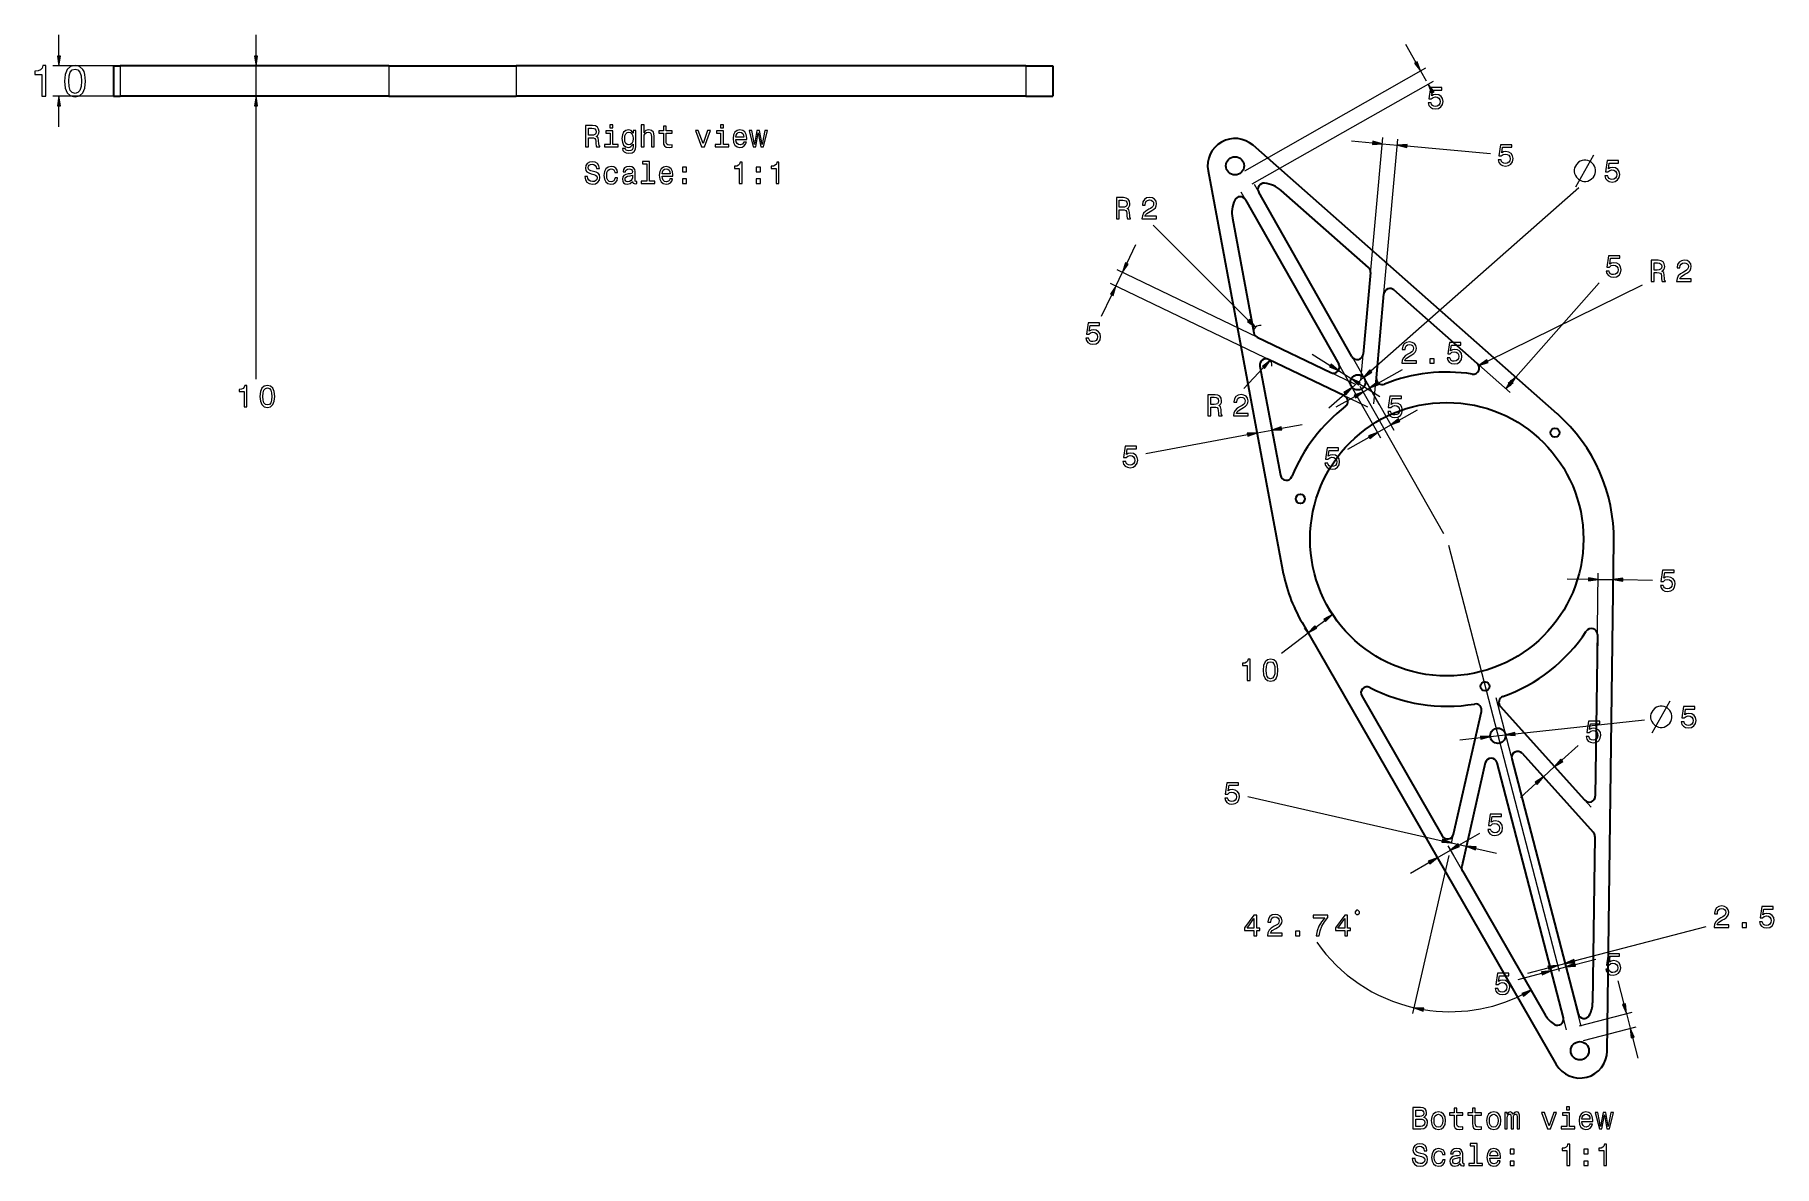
# Model space of a CAD drawing. Extents: x 9 to 581, y 52 to 424.
import ezdxf

# ---------------------------------------------------------------- set-up
doc = ezdxf.new("R2010")
doc.units = 0

msp = doc.modelspace()

# ---------------------------------------------------------------- linework, layer by layer
at = {"color": 3, "lineweight": 13, "ltscale": 0.174624}
for p, q in [((16.48, 417.36), (16.48, 424.35)), ((81.4, 417.36), (81.4, 424.35)), ((459.81, 421.3), (463.26, 415.23)), ((16.48, 394.03), (16.48, 401.01)), ((368.06, 349.03), (371.09, 355.33)), ((434.66, 301.58), (439.9, 306.2)), ((437.07, 301.85), (443.15, 305.29)), ((457.75, 297.5), (463.82, 300.95)), ((513.12, 245.26), (520.11, 245.17)), ((477.7, 192.28), (484.64, 193.03)), ((497.69, 173.33), (502.88, 178)), ((482.98, 156.58), (489.79, 155.03)), ((461.51, 148.44), (467.56, 151.92)), ((515.74, 118.35), (522.5, 120.11)), ((534.64, 94.31), (536.4, 87.55))]:
    msp.add_line(p, q, dxfattribs=at)
at = {"color": 3, "lineweight": 13}
for p, q in [((48.27, 414.19), (14.48, 414.19)), ((229.98, 414.19), (79.4, 414.19)), ((406.93, 379.61), (466.56, 413.45)), ((409.39, 375.26), (469.03, 409.11)), ((48.27, 404.19), (14.48, 404.19)), ((229.98, 404.19), (79.4, 404.19)), ((81.4, 310.96), (81.4, 401.01)), ((445.14, 310.52), (452.38, 390.5)), ((449.47, 302.89), (457.36, 390.05)), ((460.34, 387.77), (487.8, 385.29)), ((405.68, 372.68), (451.62, 291.73)), ((410.03, 375.15), (455.97, 294.19)), ((448.42, 313.7), (516.95, 374.07)), ((408.2, 330.32), (376.77, 361.73)), ((443.16, 309.39), (364.88, 347.04)), ((447.49, 301.76), (362.72, 342.53)), ((456.8, 339.71), (494.35, 306.57)), ((460.11, 343.46), (497.66, 310.32)), ((486.81, 316.94), (537.91, 342.02)), ((496.16, 311.65), (523.59, 342.73)), ((407.21, 313.44), (411.33, 291.38)), ((412.13, 314.36), (416.24, 292.3)), ((472.46, 260.07), (444.92, 308.6)), ((374.39, 286.52), (407.84, 292.76)), ((473.96, 256.39), (510.44, 116.15)), ((522.36, 174.03), (523.31, 247.12)), ((527.35, 173.96), (528.31, 247.06)), ((489.6, 206.21), (512.86, 116.78)), ((495.93, 194.24), (538.52, 198.84)), ((520.85, 162.78), (503.9, 181.61)), ((407.9, 173.67), (471.91, 159.1)), ((474.07, 154.28), (462.21, 102.19)), ((475.51, 154.5), (502.15, 108.19)), ((515.43, 119.51), (558.86, 130.81)), ((512.89, 96.82), (507.32, 118.22)), ((517.73, 98.08), (512.16, 119.48))]:
    msp.add_line(p, q, dxfattribs=at)
at = {"color": 7, "lineweight": 35, "ltscale": 0.0563}
for p, q in [((34.46, 414.19), (36.71, 414.19)), ((34.46, 404.19), (36.71, 404.19))]:
    msp.add_line(p, q, dxfattribs=at)
at = {"color": 7, "lineweight": 35, "ltscale": 0.25}
for p, q in [((34.46, 414.19), (34.46, 404.19)), ((343.72, 414.19), (343.72, 404.19))]:
    msp.add_line(p, q, dxfattribs=at)
at = {"color": 7, "lineweight": 35}
for p, q in [((125.12, 414.19), (36.71, 414.19)), ((125.12, 414.19), (167.08, 414.19)), ((334.84, 414.19), (167.08, 414.19)), ((125.12, 404.19), (36.71, 404.19)), ((125.12, 404.19), (167.08, 404.19)), ((334.84, 404.19), (167.08, 404.19)), ((509.84, 299.57), (409.66, 387.98)), ((394.86, 379.58), (419.39, 248.23)), ((442.2, 318.46), (411.52, 372.53)), ((447.69, 347.75), (418.97, 373.1)), ((407.17, 370.06), (437.86, 315.99)), ((402.86, 363.96), (409.89, 326.3)), ((448.36, 346.07), (445.94, 319.26)), ((450.25, 311.41), (452.75, 339.04)), ((483.49, 316.16), (456.06, 340.36)), ((410.99, 324.86), (435.25, 313.2)), ((411.94, 315.33), (418.66, 279.37)), ((439.78, 305.47), (414.78, 317.5)), ((526.26, 89.85), (528.45, 257.61)), ((425.78, 230.9), (509.46, 85.48)), ((523.05, 226.94), (522.35, 173.77)), ((445.45, 206.75), (471.96, 160.66)), ((475.65, 161.21), (484.86, 201.67)), ((518.87, 172.46), (491.11, 203.3)), ((486.12, 184.71), (478.36, 150.61)), ((511.84, 100.84), (490.01, 184.77)), ((494.85, 186.03), (516.68, 102.1)), ((498.27, 187.87), (521.67, 161.88)), ((522.18, 160.51), (521.46, 105.76)), ((478.58, 149.17), (505.94, 101.61))]:
    msp.add_line(p, q, dxfattribs=at)
at = {"color": 7, "lineweight": 13, "ltscale": 0.25}
for p, q in [((36.71, 414.19), (36.71, 404.19)), ((125.12, 414.19), (125.12, 404.19)), ((167.08, 414.19), (167.08, 404.19)), ((334.84, 414.19), (334.84, 404.19))]:
    msp.add_line(p, q, dxfattribs=at)
at = {"color": 3, "lineweight": 13, "ltscale": 0.25}
msp.add_line((81.4, 404.19), (81.4, 414.19), dxfattribs=at)
at = {"color": 7, "lineweight": 35, "ltscale": 0.222062}
for p, q in [((334.84, 414.19), (343.72, 414.19)), ((334.84, 404.19), (343.72, 404.19))]:
    msp.add_line(p, q, dxfattribs=at)
at = {"color": 3, "lineweight": 13, "ltscale": 0.09487}
msp.add_line((464.82, 412.47), (466.7, 409.17), dxfattribs=at)
at = {"color": 3, "lineweight": 13, "ltscale": 0.174623}
msp.add_line((442.08, 389.42), (449.04, 388.79), dxfattribs=at)
at = {"color": 3, "lineweight": 13, "ltscale": 0.124999}
for p, q in [((452.2, 388.51), (457.18, 388.06)), ((470.31, 153.51), (474.65, 156))]:
    msp.add_line(p, q, dxfattribs=at)
at = {"color": 3, "lineweight": 13, "ltscale": 0.125}
for p, q in [((364.52, 341.67), (366.69, 346.17)), ((410.96, 293.35), (415.88, 294.26)), ((450.64, 293.47), (454.99, 295.93)), ((523.28, 245.12), (528.28, 245.06)), ((487.8, 193.37), (492.77, 193.9)), ((505.24, 180.13), (508.95, 183.47)), ((475.01, 158.4), (479.88, 157.29)), ((507.83, 116.29), (512.66, 117.55)), ((532.58, 102.22), (533.84, 97.38))]:
    msp.add_line(p, q, dxfattribs=at)
at = {"color": 3, "lineweight": 13, "ltscale": 0.196413}
msp.add_line((359.74, 331.72), (363.14, 338.81), dxfattribs=at)
at = {"color": 3, "lineweight": 13, "ltscale": 0.174625}
for p, q in [((429.15, 319.25), (435.06, 315.53)), ((500.11, 115.53), (506.87, 117.29))]:
    msp.add_line(p, q, dxfattribs=at)
at = {"color": 3, "lineweight": 13, "ltscale": 0.237668}
msp.add_line((413.1, 314.84), (406.58, 307.92), dxfattribs=at)
at = {"color": 3, "lineweight": 13, "ltscale": 0.125001}
for p, q in [((437.75, 313.84), (441.98, 311.18)), ((442.28, 308.29), (446.04, 311.6))]:
    msp.add_line(p, q, dxfattribs=at)
at = {"color": 3, "lineweight": 13, "ltscale": 0.199298}
msp.add_line((444.67, 309.49), (451.42, 305.25), dxfattribs=at)
at = {"color": 3, "lineweight": 13, "ltscale": 0.206063}
msp.add_line((451.17, 302.67), (447.1, 309.83), dxfattribs=at)
at = {"color": 3, "lineweight": 13, "ltscale": 0.229571}
msp.add_line((450.85, 309.66), (458.83, 314.19), dxfattribs=at)
at = {"color": 3, "lineweight": 13, "ltscale": 0.062499}
msp.add_line((445.91, 306.86), (448.08, 308.1), dxfattribs=at)
at = {"color": 3, "lineweight": 13, "ltscale": 0.174626}
msp.add_line((419, 294.85), (425.86, 296.13), dxfattribs=at)
at = {"color": 3, "lineweight": 13, "ltscale": 0.201641}
msp.add_line((440.86, 287.92), (447.88, 291.9), dxfattribs=at)
at = {"color": 3, "lineweight": 13, "ltscale": 0.243583}
msp.add_line((531.46, 245.02), (541.2, 244.89), dxfattribs=at)
at = {"color": 3, "lineweight": 13, "ltscale": 0.074435}
for p, q in [((436.37, 232.76), (434.57, 235.13)), ((428.39, 226.72), (426.6, 229.1))]:
    msp.add_line(p, q, dxfattribs=at)
at = {"color": 3, "lineweight": 13, "ltscale": 0.091249}
msp.add_line((430.34, 229.42), (433.25, 231.62), dxfattribs=at)
at = {"color": 3, "lineweight": 13, "ltscale": 0.276175}
msp.add_line((419, 220.84), (427.8, 227.5), dxfattribs=at)
at = {"color": 3, "lineweight": 13, "ltscale": 0.182611}
msp.add_line((511.31, 185.6), (516.74, 190.48), dxfattribs=at)
at = {"color": 3, "lineweight": 13, "ltscale": 0.498182}
msp.add_line((520.95, 170.15), (507.62, 184.96), dxfattribs=at)
at = {"color": 3, "lineweight": 13, "ltscale": 0.201373}
msp.add_line((477.4, 157.58), (484.38, 161.6), dxfattribs=at)
at = {"color": 3, "lineweight": 13, "ltscale": 0.090195}
for p, q in [((469.51, 154.9), (471.31, 151.77)), ((473.84, 157.39), (475.64, 154.27))]:
    msp.add_line(p, q, dxfattribs=at)
at = {"color": 3, "lineweight": 13, "ltscale": 0.055517}
msp.add_line((474.96, 158.18), (475.45, 160.35), dxfattribs=at)
at = {"color": 3, "lineweight": 13, "ltscale": 0.190799}
msp.add_line((478.63, 151.8), (480.33, 159.24), dxfattribs=at)
at = {"color": 3, "lineweight": 13, "ltscale": 0.202693}
msp.add_line((496.91, 113.45), (504.75, 115.49), dxfattribs=at)
at = {"color": 3, "lineweight": 13, "ltscale": 0.0625}
msp.add_line((509.94, 118.08), (512.36, 118.71), dxfattribs=at)
at = {"color": 3, "lineweight": 13, "ltscale": 0.199013}
msp.add_line((529.78, 113), (531.78, 105.29), dxfattribs=at)
at = {"color": 3, "lineweight": 13, "ltscale": 0.447841}
for p, q in [((517.18, 98.21), (534.51, 102.72)), ((518.44, 93.37), (535.77, 97.89))]:
    msp.add_line(p, q, dxfattribs=at)
at = {"color": 3, "lineweight": 13}
for points in [[(10.89, 404.19), (12.2, 404.19), (12.2, 414.26), (11.22, 414.26), (10.96, 413.38), (10.44, 412.79), (9.65, 412.45), (8.55, 412.33), (8.55, 411.31), (10.89, 411.31)], [(15.98, 417.36), (16.48, 414.19), (16.99, 417.36)], [(18.35, 409.07), (18.57, 406.81), (19.24, 405.2), (20.32, 404.22), (21.82, 403.9), (23.31, 404.22), (24.39, 405.2), (25.05, 406.81), (25.28, 409.07), (25.05, 411.32), (24.78, 412.22), (24.39, 412.95), (23.31, 413.93), (21.82, 414.26), (20.32, 413.93), (19.24, 412.94), (18.57, 411.32)], [(19.73, 409.07), (19.85, 410.82), (20.21, 412.07), (20.86, 412.81), (21.82, 413.07), (22.77, 412.81), (23.42, 412.07), (23.78, 410.82), (23.9, 409.07), (23.78, 407.32), (23.42, 406.06), (22.77, 405.33), (21.82, 405.08), (20.86, 405.33), (20.21, 406.06), (19.85, 407.32)], [(80.9, 417.36), (81.4, 414.19), (81.9, 417.36)], [(462.82, 414.98), (464.82, 412.47), (463.7, 415.48)], [(469.3, 405.61), (467.29, 408.12), (468.42, 405.11)], [(467.34, 401.96), (467.56, 401.13), (468.05, 400.49), (468.78, 400.08), (469.71, 399.93), (470.72, 400.12), (471.52, 400.61), (472.03, 401.4), (472.22, 402.4), (472.05, 403.34), (471.56, 404.08), (470.81, 404.55), (469.83, 404.72), (469.07, 404.6), (468.49, 404.27), (468.77, 406.16), (471.83, 406.16), (471.83, 406.98), (468.09, 406.98), (467.54, 403.27), (468.34, 403.27), (468.93, 403.75), (469.68, 403.92), (470.32, 403.81), (470.82, 403.48), (471.13, 402.99), (471.24, 402.35), (471.13, 401.72), (470.81, 401.22), (470.31, 400.91), (469.68, 400.8), (469.14, 400.87), (468.73, 401.1), (468.42, 401.47), (468.27, 401.96)], [(16.99, 401.01), (16.48, 404.19), (15.98, 401.01)], [(81.9, 401.01), (81.4, 404.19), (80.9, 401.01)], [(448.99, 388.29), (452.2, 388.51), (449.08, 389.29)], [(460.39, 388.27), (457.18, 388.06), (460.29, 387.27)], [(490.37, 383.15), (490.59, 382.33), (491.09, 381.68), (491.81, 381.28), (492.74, 381.13), (493.76, 381.31), (494.56, 381.8), (495.06, 382.59), (495.25, 383.6), (495.08, 384.54), (494.6, 385.27), (493.84, 385.75), (492.86, 385.92), (492.1, 385.8), (491.52, 385.46), (491.8, 387.35), (494.87, 387.35), (494.87, 388.18), (491.13, 388.18), (490.57, 384.47), (491.38, 384.47), (491.96, 384.94), (492.71, 385.11), (493.36, 385), (493.85, 384.68), (494.16, 384.18), (494.27, 383.55), (494.16, 382.91), (493.84, 382.42), (493.35, 382.11), (492.71, 381.99), (492.18, 382.06), (491.76, 382.3), (491.46, 382.66), (491.31, 383.15)], [(519.28, 383.1), (518.58, 383.1), (517.99, 382.99), (517.41, 382.75), (516.83, 382.4), (516.13, 381.7), (515.78, 381.12), (515.54, 380.54), (515.43, 379.95), (515.43, 379.25), (515.54, 378.67), (515.78, 378.09), (516.13, 377.5), (516.83, 376.8), (517.41, 376.45), (517.99, 376.22), (518.58, 376.1), (519.28, 376.1), (519.86, 376.22), (520.44, 376.45), (521.03, 376.8), (521.73, 377.5), (522.08, 378.09), (522.31, 378.67), (522.43, 379.25), (522.43, 379.95), (522.31, 380.54), (522.08, 381.12), (521.73, 381.7), (521.03, 382.4), (520.44, 382.75), (519.86, 382.99)], [(525.5, 377.93), (525.72, 377.1), (526.22, 376.46), (526.95, 376.05), (527.87, 375.9), (528.89, 376.08), (529.69, 376.58), (530.19, 377.37), (530.38, 378.37), (530.21, 379.31), (529.73, 380.05), (528.97, 380.52), (527.99, 380.69), (527.24, 380.57), (526.65, 380.24), (526.94, 382.13), (530, 382.13), (530, 382.95), (526.26, 382.95), (525.7, 379.24), (526.51, 379.24), (527.1, 379.72), (527.84, 379.89), (528.49, 379.78), (528.98, 379.45), (529.3, 378.96), (529.41, 378.32), (529.3, 377.69), (528.97, 377.19), (528.48, 376.88), (527.84, 376.77), (527.31, 376.84), (526.89, 377.07), (526.59, 377.44), (526.44, 377.93)], [(364.67, 363.76), (365.61, 363.76), (365.61, 366.72), (366.57, 366.72), (367.28, 366.69), (367.72, 366.55), (367.96, 366.21), (368.06, 365.62), (368.11, 364.71), (368.17, 364.12), (368.3, 363.76), (369.35, 363.76), (369.35, 363.95), (369.12, 364.24), (369.04, 364.76), (368.97, 365.89), (368.8, 366.73), (368.57, 366.99), (368.2, 367.18), (368.61, 367.43), (368.89, 367.79), (369.07, 368.23), (369.13, 368.77), (368.99, 369.61), (368.59, 370.25), (367.92, 370.63), (367.01, 370.76), (364.67, 370.76)], [(366.75, 369.9), (367.37, 369.84), (367.8, 369.65), (368.07, 369.3), (368.16, 368.75), (368.06, 368.16), (367.79, 367.81), (367.33, 367.63), (366.69, 367.58), (365.61, 367.58), (365.61, 369.9)], [(373.07, 363.76), (377.89, 363.76), (377.89, 364.63), (374.08, 364.63), (374.29, 365.1), (374.66, 365.5), (375.78, 366.21), (376.37, 366.52), (377.04, 366.95), (377.51, 367.45), (377.78, 368.05), (377.89, 368.72), (377.71, 369.57), (377.24, 370.24), (376.51, 370.66), (375.58, 370.81), (374.61, 370.64), (373.87, 370.17), (373.4, 369.41), (373.24, 368.41), (373.24, 368.27), (374.15, 368.27), (374.15, 368.35), (374.24, 369.04), (374.52, 369.54), (374.95, 369.86), (375.53, 369.98), (376.11, 369.87), (376.54, 369.62), (376.83, 369.23), (376.93, 368.73), (376.86, 368.27), (376.67, 367.88), (376.34, 367.53), (375.9, 367.23), (375.3, 366.91), (374.32, 366.28), (373.62, 365.62), (373.21, 364.81), (373.07, 363.79)], [(525.97, 346.59), (526.19, 345.76), (526.68, 345.11), (527.41, 344.71), (528.34, 344.56), (529.36, 344.74), (530.15, 345.23), (530.66, 346.02), (530.85, 347.03), (530.68, 347.97), (530.19, 348.7), (529.44, 349.18), (528.46, 349.35), (527.7, 349.23), (527.12, 348.9), (527.4, 350.78), (530.47, 350.78), (530.47, 351.61), (526.72, 351.61), (526.17, 347.9), (526.98, 347.9), (527.56, 348.37), (528.31, 348.54), (528.95, 348.43), (529.45, 348.11), (529.76, 347.61), (529.87, 346.98), (529.76, 346.34), (529.44, 345.85), (528.94, 345.54), (528.31, 345.43), (527.77, 345.5), (527.36, 345.73), (527.06, 346.09), (526.91, 346.59)], [(540.73, 343.12), (541.67, 343.12), (541.67, 346.07), (542.63, 346.07), (543.33, 346.04), (543.78, 345.9), (544.02, 345.57), (544.12, 344.98), (544.17, 344.07), (544.23, 343.47), (544.35, 343.12), (545.41, 343.12), (545.41, 343.31), (545.18, 343.59), (545.1, 344.12), (545.03, 345.25), (544.86, 346.08), (544.63, 346.35), (544.26, 346.54), (544.67, 346.79), (544.95, 347.14), (545.13, 347.59), (545.19, 348.12), (545.05, 348.97), (544.65, 349.61), (543.98, 349.99), (543.07, 350.12), (540.73, 350.12)], [(549.13, 343.12), (553.94, 343.12), (553.94, 343.99), (550.14, 343.99), (550.35, 344.46), (550.72, 344.85), (551.84, 345.57), (552.43, 345.87), (553.1, 346.31), (553.57, 346.81), (553.84, 347.41), (553.94, 348.08), (553.77, 348.93), (553.3, 349.6), (552.57, 350.02), (551.63, 350.17), (550.67, 350), (549.93, 349.52), (549.46, 348.77), (549.29, 347.77), (549.29, 347.63), (550.21, 347.63), (550.21, 347.71), (550.3, 348.39), (550.57, 348.9), (551.01, 349.22), (551.58, 349.33), (552.17, 349.23), (552.6, 348.98), (552.88, 348.59), (552.99, 348.09), (552.91, 347.63), (552.72, 347.23), (552.4, 346.89), (551.96, 346.59), (551.36, 346.27), (550.37, 345.64), (549.68, 344.98), (549.26, 344.17), (549.13, 343.15)], [(367.61, 349.25), (366.69, 346.17), (368.52, 348.82)], [(542.81, 349.26), (543.43, 349.2), (543.86, 349.01), (544.13, 348.66), (544.22, 348.1), (544.12, 347.52), (543.85, 347.16), (543.38, 346.98), (542.75, 346.93), (541.67, 346.93), (541.67, 349.26)], [(363.6, 338.59), (364.52, 341.67), (362.69, 339.02)], [(354.58, 324.52), (354.8, 323.69), (355.29, 323.05), (356.02, 322.64), (356.95, 322.49), (357.97, 322.67), (358.76, 323.17), (359.27, 323.95), (359.46, 324.96), (359.29, 325.9), (358.8, 326.64), (358.05, 327.11), (357.07, 327.28), (356.31, 327.16), (355.73, 326.83), (356.01, 328.71), (359.08, 328.71), (359.08, 329.54), (355.33, 329.54), (354.78, 325.83), (355.59, 325.83), (356.17, 326.3), (356.92, 326.48), (357.56, 326.36), (358.06, 326.04), (358.37, 325.55), (358.48, 324.91), (358.37, 324.28), (358.05, 323.78), (357.55, 323.47), (356.92, 323.36), (356.38, 323.43), (355.97, 323.66), (355.67, 324.02), (355.52, 324.52)], [(407.84, 329.97), (410.45, 328.08), (408.56, 330.68)], [(458.65, 316.23), (463.46, 316.23), (463.46, 317.09), (459.66, 317.09), (459.87, 317.57), (460.23, 317.96), (461.35, 318.68), (461.95, 318.98), (462.61, 319.41), (463.09, 319.92), (463.36, 320.51), (463.46, 321.19), (463.29, 322.04), (462.81, 322.7), (462.09, 323.13), (461.15, 323.28), (460.18, 323.11), (459.44, 322.63), (458.97, 321.88), (458.81, 320.88), (458.81, 320.74), (459.73, 320.74), (459.73, 320.82), (459.82, 321.5), (460.09, 322.01), (460.52, 322.33), (461.1, 322.44), (461.68, 322.34), (462.12, 322.09), (462.4, 321.69), (462.5, 321.2), (462.43, 320.74), (462.24, 320.34), (461.92, 320), (461.47, 319.7), (460.88, 319.37), (459.89, 318.75), (459.19, 318.08), (458.78, 317.28), (458.65, 316.26)], [(473.55, 318.05), (473.77, 317.23), (474.27, 316.58), (474.99, 316.18), (475.92, 316.02), (476.94, 316.21), (477.74, 316.7), (478.24, 317.49), (478.43, 318.5), (478.26, 319.43), (477.78, 320.17), (477.02, 320.64), (476.04, 320.82), (475.29, 320.7), (474.7, 320.36), (474.98, 322.25), (478.05, 322.25), (478.05, 323.08), (474.31, 323.08), (473.75, 319.36), (474.56, 319.36), (475.14, 319.84), (475.89, 320.01), (476.54, 319.9), (477.03, 319.58), (477.34, 319.08), (477.45, 318.45), (477.34, 317.81), (477.02, 317.32), (476.53, 317), (475.89, 316.89), (475.36, 316.96), (474.94, 317.2), (474.64, 317.56), (474.49, 318.05)], [(413.47, 314.5), (415.28, 317.15), (412.74, 315.18)], [(434.79, 315.11), (437.75, 313.84), (435.33, 315.96)], [(467.88, 316.23), (469.28, 316.23), (469.28, 317.73), (467.88, 317.73)], [(486.59, 317.39), (483.96, 315.54), (487.03, 316.49)], [(444.94, 309.92), (441.98, 311.18), (444.4, 309.07)], [(448.09, 314.08), (446.04, 311.6), (448.75, 313.32)], [(450.6, 310.1), (448.08, 308.1), (451.09, 309.23)], [(494.57, 310.61), (492.85, 307.9), (495.33, 309.95)], [(494.43, 308.93), (496.16, 311.65), (493.68, 309.6)], [(77.48, 301.92), (78.4, 301.92), (78.4, 308.97), (77.71, 308.97), (77.53, 308.36), (77.17, 307.94), (76.61, 307.7), (75.85, 307.62), (75.85, 306.91), (77.48, 306.91)], [(82.7, 305.34), (82.86, 303.76), (83.33, 302.63), (84.09, 301.94), (85.13, 301.72), (86.17, 301.94), (86.93, 302.63), (87.39, 303.76), (87.56, 305.34), (87.39, 306.92), (87.2, 307.54), (86.93, 308.06), (86.17, 308.74), (85.13, 308.97), (84.09, 308.74), (83.33, 308.05), (82.86, 306.92)], [(83.67, 305.34), (83.75, 306.56), (84.01, 307.44), (84.46, 307.95), (85.13, 308.14), (85.8, 307.95), (86.25, 307.44), (86.51, 306.56), (86.59, 305.34), (86.51, 304.11), (86.25, 303.23), (85.8, 302.72), (85.13, 302.55), (84.46, 302.72), (84.01, 303.23), (83.75, 304.11)], [(394.82, 298.89), (395.76, 298.89), (395.76, 301.84), (396.71, 301.84), (397.42, 301.81), (397.86, 301.67), (398.11, 301.34), (398.21, 300.74), (398.26, 299.84), (398.32, 299.24), (398.44, 298.89), (399.5, 298.89), (399.5, 299.08), (399.27, 299.36), (399.18, 299.89), (399.11, 301.02), (398.94, 301.85), (398.71, 302.12), (398.35, 302.31), (398.75, 302.56), (399.03, 302.91), (399.22, 303.36), (399.28, 303.89), (399.13, 304.74), (398.73, 305.37), (398.07, 305.76), (397.16, 305.89), (394.82, 305.89)], [(396.9, 305.03), (397.51, 304.97), (397.94, 304.78), (398.22, 304.43), (398.31, 303.87), (398.21, 303.29), (397.93, 302.93), (397.47, 302.75), (396.83, 302.7), (395.76, 302.7), (395.76, 305.03)], [(403.22, 298.89), (408.03, 298.89), (408.03, 299.76), (404.23, 299.76), (404.44, 300.23), (404.8, 300.62), (405.92, 301.34), (406.52, 301.64), (407.18, 302.08), (407.66, 302.58), (407.93, 303.18), (408.03, 303.85), (407.86, 304.7), (407.38, 305.36), (406.66, 305.79), (405.72, 305.94), (404.75, 305.77), (404.01, 305.29), (403.54, 304.54), (403.38, 303.54), (403.38, 303.4), (404.3, 303.4), (404.3, 303.48), (404.39, 304.16), (404.66, 304.67), (405.09, 304.99), (405.67, 305.1), (406.25, 305), (406.69, 304.75), (406.97, 304.36), (407.07, 303.86), (407, 303.4), (406.81, 303), (406.49, 302.66), (406.04, 302.36), (405.45, 302.04), (404.46, 301.41), (403.76, 300.74), (403.35, 299.94), (403.22, 298.92)], [(440.23, 305.82), (442.28, 308.29), (439.57, 306.57)], [(443.4, 304.86), (445.91, 306.86), (442.9, 305.73)], [(453.99, 300.39), (454.21, 299.56), (454.7, 298.92), (455.43, 298.51), (456.36, 298.36), (457.38, 298.54), (458.17, 299.04), (458.68, 299.82), (458.87, 300.83), (458.7, 301.77), (458.21, 302.51), (457.46, 302.98), (456.48, 303.15), (455.72, 303.03), (455.14, 302.7), (455.42, 304.59), (458.49, 304.59), (458.49, 305.41), (454.74, 305.41), (454.19, 301.7), (455, 301.7), (455.58, 302.17), (456.33, 302.35), (456.97, 302.24), (457.47, 301.91), (457.78, 301.42), (457.89, 300.78), (457.78, 300.15), (457.46, 299.65), (456.96, 299.34), (456.33, 299.23), (455.79, 299.3), (455.38, 299.53), (455.08, 299.9), (454.92, 300.39)], [(457.5, 297.94), (454.99, 295.93), (458, 297.06)], [(407.93, 292.27), (410.96, 293.35), (407.75, 293.26)], [(418.91, 295.34), (415.88, 294.26), (419.09, 294.35)], [(448.12, 291.46), (450.64, 293.47), (447.63, 292.34)], [(366.82, 283.9), (367.05, 283.07), (367.54, 282.42), (368.27, 282.02), (369.19, 281.87), (370.21, 282.05), (371.01, 282.55), (371.51, 283.33), (371.71, 284.34), (371.53, 285.28), (371.05, 286.02), (370.29, 286.49), (369.31, 286.66), (368.56, 286.54), (367.97, 286.21), (368.26, 288.09), (371.32, 288.09), (371.32, 288.92), (367.58, 288.92), (367.03, 285.21), (367.83, 285.21), (368.42, 285.68), (369.16, 285.85), (369.81, 285.74), (370.3, 285.42), (370.62, 284.93), (370.73, 284.29), (370.62, 283.66), (370.29, 283.16), (369.8, 282.85), (369.16, 282.74), (368.63, 282.81), (368.22, 283.04), (367.91, 283.4), (367.76, 283.9)], [(433.29, 283.37), (433.51, 282.54), (434.01, 281.9), (434.73, 281.49), (435.66, 281.34), (436.68, 281.52), (437.48, 282.02), (437.98, 282.8), (438.17, 283.81), (438, 284.75), (437.52, 285.49), (436.76, 285.96), (435.78, 286.13), (435.03, 286.01), (434.44, 285.68), (434.72, 287.56), (437.79, 287.56), (437.79, 288.39), (434.05, 288.39), (433.49, 284.68), (434.3, 284.68), (434.89, 285.15), (435.63, 285.32), (436.28, 285.21), (436.77, 284.89), (437.08, 284.4), (437.19, 283.76), (437.08, 283.13), (436.76, 282.63), (436.27, 282.32), (435.63, 282.21), (435.1, 282.28), (434.68, 282.51), (434.38, 282.87), (434.23, 283.37)], [(543.77, 243.15), (543.99, 242.32), (544.48, 241.68), (545.21, 241.27), (546.14, 241.12), (547.16, 241.3), (547.95, 241.8), (548.46, 242.59), (548.65, 243.59), (548.48, 244.53), (547.99, 245.27), (547.24, 245.74), (546.26, 245.91), (545.5, 245.79), (544.92, 245.46), (545.2, 247.35), (548.27, 247.35), (548.27, 248.17), (544.52, 248.17), (543.97, 244.46), (544.78, 244.46), (545.36, 244.94), (546.11, 245.11), (546.75, 245), (547.25, 244.67), (547.56, 244.18), (547.67, 243.54), (547.56, 242.91), (547.24, 242.41), (546.74, 242.1), (546.11, 241.99), (545.57, 242.06), (545.16, 242.29), (544.86, 242.66), (544.7, 243.15)], [(520.1, 244.66), (523.28, 245.12), (520.12, 245.67)], [(531.46, 245.52), (528.28, 245.06), (531.45, 244.51)], [(430.03, 229.82), (427.8, 227.5), (430.64, 229.02)], [(433.55, 231.22), (435.78, 233.54), (432.94, 232.02)], [(407.77, 211.8), (408.69, 211.8), (408.69, 218.85), (408, 218.85), (407.82, 218.24), (407.46, 217.83), (406.9, 217.58), (406.14, 217.5), (406.14, 216.79), (407.77, 216.79)], [(412.99, 215.22), (413.15, 213.64), (413.62, 212.51), (414.38, 211.82), (415.43, 211.6), (416.46, 211.82), (417.22, 212.51), (417.69, 213.64), (417.85, 215.22), (417.69, 216.8), (417.49, 217.42), (417.22, 217.94), (416.46, 218.62), (415.43, 218.85), (414.38, 218.62), (413.62, 217.93), (413.15, 216.8)], [(413.96, 215.22), (414.04, 216.44), (414.3, 217.32), (414.75, 217.84), (415.43, 218.02), (416.09, 217.84), (416.55, 217.32), (416.8, 216.44), (416.88, 215.22), (416.8, 213.99), (416.55, 213.11), (416.09, 212.6), (415.43, 212.43), (414.75, 212.6), (414.3, 213.11), (414.04, 213.99)], [(544.41, 203.4), (543.71, 203.4), (543.12, 203.28), (542.54, 203.05), (541.96, 202.7), (541.26, 202), (540.91, 201.41), (540.67, 200.83), (540.56, 200.25), (540.56, 199.55), (540.67, 198.96), (540.91, 198.38), (541.26, 197.8), (541.96, 197.1), (542.54, 196.75), (543.12, 196.51), (543.71, 196.4), (544.41, 196.4), (544.99, 196.51), (545.57, 196.75), (546.16, 197.1), (546.86, 197.8), (547.21, 198.38), (547.44, 198.96), (547.56, 199.55), (547.56, 200.25), (547.44, 200.83), (547.21, 201.41), (546.86, 202), (546.16, 202.7), (545.57, 203.05), (544.99, 203.28)], [(550.63, 198.22), (550.85, 197.4), (551.35, 196.75), (552.07, 196.35), (553, 196.2), (554.02, 196.38), (554.82, 196.87), (555.32, 197.66), (555.51, 198.67), (555.34, 199.61), (554.86, 200.34), (554.1, 200.82), (553.12, 200.99), (552.37, 200.87), (551.78, 200.53), (552.06, 202.42), (555.13, 202.42), (555.13, 203.25), (551.39, 203.25), (550.83, 199.53), (551.64, 199.53), (552.22, 200.01), (552.97, 200.18), (553.62, 200.07), (554.11, 199.75), (554.42, 199.25), (554.53, 198.62), (554.42, 197.98), (554.1, 197.49), (553.61, 197.17), (552.97, 197.06), (552.44, 197.13), (552.02, 197.37), (551.72, 197.73), (551.57, 198.22)], [(495.87, 194.74), (492.77, 193.9), (495.98, 193.74)], [(519.31, 193.37), (519.53, 192.54), (520.03, 191.9), (520.75, 191.49), (521.68, 191.34), (522.7, 191.52), (523.5, 192.02), (524, 192.8), (524.19, 193.81), (524.02, 194.75), (523.54, 195.49), (522.78, 195.96), (521.8, 196.13), (521.04, 196.01), (520.46, 195.68), (520.74, 197.57), (523.81, 197.57), (523.81, 198.39), (520.07, 198.39), (519.51, 194.68), (520.32, 194.68), (520.9, 195.15), (521.65, 195.33), (522.29, 195.22), (522.79, 194.89), (523.1, 194.4), (523.21, 193.76), (523.1, 193.13), (522.78, 192.63), (522.28, 192.32), (521.65, 192.21), (521.11, 192.28), (520.7, 192.51), (520.4, 192.88), (520.25, 193.37)], [(484.7, 192.53), (487.8, 193.37), (484.59, 193.53)], [(510.98, 185.97), (508.95, 183.47), (511.65, 185.22)], [(400.33, 173.15), (400.55, 172.32), (401.04, 171.68), (401.77, 171.27), (402.7, 171.12), (403.72, 171.3), (404.51, 171.8), (405.02, 172.58), (405.21, 173.59), (405.04, 174.53), (404.55, 175.27), (403.8, 175.74), (402.82, 175.91), (402.06, 175.79), (401.48, 175.46), (401.76, 177.34), (404.83, 177.34), (404.83, 178.17), (401.08, 178.17), (400.53, 174.46), (401.34, 174.46), (401.92, 174.93), (402.67, 175.1), (403.31, 174.99), (403.81, 174.67), (404.12, 174.18), (404.23, 173.54), (404.12, 172.91), (403.8, 172.41), (403.3, 172.1), (402.67, 171.99), (402.13, 172.06), (401.72, 172.29), (401.42, 172.65), (401.27, 173.15)], [(503.21, 177.63), (505.24, 180.13), (502.54, 178.38)], [(486.95, 162.84), (487.17, 162.01), (487.66, 161.37), (488.39, 160.97), (489.32, 160.81), (490.34, 161), (491.13, 161.49), (491.64, 162.28), (491.83, 163.29), (491.66, 164.22), (491.17, 164.96), (490.42, 165.43), (489.44, 165.61), (488.68, 165.48), (488.1, 165.15), (488.38, 167.04), (491.45, 167.04), (491.45, 167.87), (487.7, 167.87), (487.15, 164.15), (487.96, 164.15), (488.54, 164.63), (489.29, 164.8), (489.93, 164.69), (490.43, 164.37), (490.74, 163.87), (490.85, 163.24), (490.74, 162.6), (490.42, 162.11), (489.92, 161.79), (489.29, 161.68), (488.75, 161.75), (488.34, 161.98), (488.04, 162.35), (487.88, 162.84)], [(471.8, 158.61), (475.01, 158.4), (472.02, 159.59)], [(477.15, 158.02), (474.65, 156), (477.65, 157.15)], [(483.09, 157.07), (479.88, 157.29), (482.87, 156.09)], [(467.81, 151.49), (470.31, 153.51), (467.31, 152.36)], [(561.46, 130.57), (566.27, 130.57), (566.27, 131.44), (562.47, 131.44), (562.68, 131.92), (563.05, 132.31), (564.17, 133.03), (564.76, 133.33), (565.43, 133.76), (565.9, 134.27), (566.17, 134.86), (566.27, 135.54), (566.1, 136.38), (565.63, 137.05), (564.9, 137.47), (563.96, 137.63), (563, 137.45), (562.26, 136.98), (561.79, 136.22), (561.62, 135.22), (561.62, 135.08), (562.54, 135.08), (562.54, 135.16), (562.63, 135.85), (562.91, 136.35), (563.34, 136.68), (563.91, 136.79), (564.5, 136.69), (564.93, 136.43), (565.22, 136.04), (565.32, 135.55), (565.25, 135.08), (565.05, 134.69), (564.73, 134.35), (564.29, 134.04), (563.69, 133.72), (562.7, 133.1), (562.01, 132.43), (561.59, 131.62), (561.46, 130.61)], [(409.95, 127.79), (410.86, 127.79), (410.86, 129.52), (411.86, 129.52), (411.86, 130.33), (410.86, 130.33), (410.86, 134.63), (409.94, 134.63), (406.88, 130.41), (406.88, 129.52), (409.95, 129.52)], [(407.72, 130.33), (409.95, 133.46), (409.95, 130.33)], [(414.41, 127.79), (419.22, 127.79), (419.22, 128.65), (415.42, 128.65), (415.63, 129.13), (415.99, 129.52), (417.11, 130.24), (417.71, 130.54), (418.37, 130.97), (418.85, 131.48), (419.12, 132.07), (419.22, 132.75), (419.05, 133.59), (418.58, 134.26), (417.85, 134.68), (416.91, 134.84), (415.94, 134.66), (415.21, 134.19), (414.73, 133.43), (414.57, 132.43), (414.57, 132.29), (415.49, 132.29), (415.49, 132.37), (415.58, 133.06), (415.85, 133.56), (416.29, 133.89), (416.86, 134), (417.45, 133.9), (417.88, 133.65), (418.16, 133.25), (418.26, 132.76), (418.19, 132.29), (418, 131.9), (417.68, 131.56), (417.23, 131.25), (416.64, 130.93), (415.65, 130.31), (414.95, 129.64), (414.54, 128.83), (414.41, 127.82)], [(430.41, 127.79), (431.43, 127.79), (431.76, 129.45), (432.35, 131), (433.18, 132.45), (434.26, 133.8), (434.26, 134.63), (429.46, 134.63), (429.46, 133.72), (433.29, 133.72), (432.18, 132.35), (431.34, 130.93), (430.76, 129.42)], [(439.84, 127.79), (440.75, 127.79), (440.75, 129.52), (441.75, 129.52), (441.75, 130.33), (440.75, 130.33), (440.75, 134.63), (439.83, 134.63), (436.77, 130.41), (436.77, 129.52), (439.84, 129.52)], [(437.61, 130.33), (439.84, 133.46), (439.84, 130.33)], [(443.72, 134.79), (444.19, 134.79), (444.66, 135.25), (444.66, 135.72), (444.19, 136.19), (443.72, 136.19), (443.26, 135.72), (443.26, 135.25)], [(570.7, 130.57), (572.09, 130.57), (572.09, 132.08), (570.7, 132.08)], [(576.37, 132.4), (576.59, 131.57), (577.08, 130.93), (577.81, 130.52), (578.74, 130.37), (579.76, 130.55), (580.55, 131.05), (581.06, 131.84), (581.25, 132.84), (581.08, 133.78), (580.59, 134.52), (579.84, 134.99), (578.86, 135.16), (578.1, 135.04), (577.52, 134.71), (577.8, 136.6), (580.87, 136.6), (580.87, 137.42), (577.12, 137.42), (576.57, 133.71), (577.38, 133.71), (577.96, 134.19), (578.71, 134.36), (579.35, 134.25), (579.85, 133.92), (580.16, 133.43), (580.27, 132.79), (580.16, 132.16), (579.84, 131.66), (579.34, 131.35), (578.71, 131.24), (578.17, 131.31), (577.76, 131.54), (577.46, 131.91), (577.31, 132.4)], [(423.65, 127.79), (425.04, 127.79), (425.04, 129.29), (423.65, 129.29)], [(525.83, 116.86), (526.06, 116.03), (526.55, 115.38), (527.28, 114.98), (528.2, 114.83), (529.22, 115.01), (530.02, 115.5), (530.52, 116.29), (530.72, 117.3), (530.54, 118.24), (530.06, 118.97), (529.3, 119.45), (528.33, 119.62), (527.57, 119.5), (526.98, 119.16), (527.27, 121.05), (530.33, 121.05), (530.33, 121.88), (526.59, 121.88), (526.04, 118.17), (526.84, 118.17), (527.43, 118.64), (528.17, 118.81), (528.82, 118.7), (529.31, 118.38), (529.63, 117.88), (529.74, 117.25), (529.63, 116.61), (529.3, 116.12), (528.81, 115.81), (528.17, 115.7), (527.64, 115.77), (527.23, 116), (526.92, 116.36), (526.77, 116.86)], [(489.34, 110.46), (489.56, 109.63), (490.05, 108.98), (490.78, 108.58), (491.71, 108.43), (492.73, 108.61), (493.52, 109.1), (494.03, 109.89), (494.22, 110.9), (494.05, 111.84), (493.56, 112.57), (492.81, 113.05), (491.83, 113.22), (491.07, 113.1), (490.49, 112.76), (490.77, 114.65), (493.84, 114.65), (493.84, 115.48), (490.09, 115.48), (489.54, 111.77), (490.35, 111.77), (490.93, 112.24), (491.68, 112.41), (492.32, 112.3), (492.82, 111.98), (493.13, 111.48), (493.24, 110.85), (493.13, 110.21), (492.81, 109.72), (492.31, 109.41), (491.68, 109.3), (491.14, 109.37), (490.73, 109.6), (490.43, 109.96), (490.27, 110.46)], [(504.88, 115), (507.83, 116.29), (504.63, 115.98)], [(507, 116.8), (509.94, 118.08), (506.74, 117.77)], [(515.31, 120), (512.36, 118.71), (515.56, 119.03)], [(515.61, 118.83), (512.66, 117.55), (515.86, 117.86)], [(498.66, 107.91), (501.16, 109.93), (498.15, 108.78)], [(465.87, 103.93), (462.66, 104.14), (465.64, 102.95)], [(531.29, 105.17), (532.58, 102.22), (532.27, 105.42)], [(535.12, 94.44), (533.84, 97.38), (534.15, 94.18)]]:
    msp.add_lwpolyline(points, close=True, dxfattribs=at)
at = {"color": 7, "lineweight": 13}
for points in [[(189.88, 387.48), (190.82, 387.48), (190.82, 390.43), (191.77, 390.43), (192.48, 390.4), (192.92, 390.26), (193.17, 389.93), (193.27, 389.33), (193.32, 388.42), (193.38, 387.83), (193.5, 387.48), (194.56, 387.48), (194.56, 387.67), (194.33, 387.95), (194.24, 388.47), (194.17, 389.6), (194, 390.44), (193.77, 390.7), (193.41, 390.9), (193.81, 391.15), (194.09, 391.5), (194.27, 391.94), (194.34, 392.48), (194.19, 393.33), (193.79, 393.96), (193.12, 394.35), (192.22, 394.48), (189.88, 394.48)], [(191.95, 393.62), (192.57, 393.56), (193, 393.37), (193.28, 393.01), (193.37, 392.46), (193.27, 391.87), (192.99, 391.52), (192.53, 391.34), (191.89, 391.29), (190.82, 391.29), (190.82, 393.62)], [(198.82, 388.22), (198.82, 392.71), (196.54, 392.71), (196.54, 391.95), (197.94, 391.95), (197.94, 388.22), (196.12, 388.22), (196.12, 387.48), (200.66, 387.48), (200.66, 388.22)], [(198.85, 394.72), (197.92, 394.72), (197.92, 393.71), (198.85, 393.71)], [(206.4, 387.72), (206.4, 392.89), (205.55, 392.89), (205.55, 392.02), (204.86, 392.81), (204.43, 393.01), (203.96, 393.08), (203.1, 392.88), (202.43, 392.32), (202, 391.41), (201.85, 390.19), (202, 388.96), (202.43, 388.05), (203.1, 387.48), (203.96, 387.28), (204.44, 387.36), (204.85, 387.54), (205.55, 388.3), (205.55, 387.54), (205.47, 386.93), (205.25, 386.5), (204.83, 386.25), (204.19, 386.15), (203.64, 386.22), (203.24, 386.37), (203.01, 386.63), (202.94, 386.98), (202.08, 386.98), (202.08, 386.94), (202.21, 386.3), (202.62, 385.81), (203.26, 385.5), (204.14, 385.39), (205.19, 385.54), (205.88, 385.96), (206.28, 386.7)], [(202.77, 390.19), (202.86, 391.09), (203.13, 391.75), (203.55, 392.15), (204.12, 392.29), (204.71, 392.15), (205.16, 391.75), (205.43, 391.09), (205.53, 390.19), (205.43, 389.27), (205.16, 388.62), (204.71, 388.21), (204.12, 388.08), (203.55, 388.21), (203.13, 388.62), (202.86, 389.28)], [(208.25, 387.48), (209.14, 387.48), (209.14, 390.6), (209.23, 391.32), (209.53, 391.84), (209.98, 392.17), (210.58, 392.29), (211.07, 392.19), (211.37, 391.91), (211.52, 391.46), (211.57, 390.86), (211.57, 387.48), (212.46, 387.48), (212.46, 391.04), (212.42, 391.75), (212.24, 392.35), (211.64, 392.89), (210.72, 393.08), (210.21, 393.01), (209.78, 392.82), (209.41, 392.52), (209.14, 392.11), (209.14, 394.72), (208.25, 394.72)], [(215.52, 391.95), (215.52, 389.24), (215.58, 388.36), (215.86, 387.76), (216.42, 387.41), (217.38, 387.28), (218.43, 387.33), (218.43, 388.1), (217.67, 388.04), (216.97, 388.12), (216.6, 388.37), (216.43, 388.8), (216.4, 389.39), (216.4, 391.95), (218.43, 391.95), (218.43, 392.71), (216.4, 392.71), (216.4, 394.29), (215.52, 394.29), (215.52, 392.71), (213.98, 392.71), (213.98, 391.95)], [(228.09, 387.48), (229.03, 387.48), (231.01, 392.89), (230.09, 392.89), (228.57, 388.53), (227.02, 392.89), (226.09, 392.89)], [(235.26, 388.22), (235.26, 392.71), (232.98, 392.71), (232.98, 391.95), (234.37, 391.95), (234.37, 388.22), (232.55, 388.22), (232.55, 387.48), (237.09, 387.48), (237.09, 388.22)], [(235.29, 394.72), (234.35, 394.72), (234.35, 393.71), (235.29, 393.71)], [(239.39, 389.93), (242.94, 389.93), (242.95, 390.34), (242.79, 391.5), (242.35, 392.37), (241.64, 392.89), (240.7, 393.08), (239.78, 392.88), (239.08, 392.32), (238.62, 391.4), (238.46, 390.19), (238.61, 388.95), (239.07, 388.04), (239.76, 387.48), (240.67, 387.28), (241.46, 387.42), (242.1, 387.76), (242.58, 388.3), (242.85, 389.03), (241.97, 389.03), (241.79, 388.63), (241.53, 388.32), (240.78, 388.08), (240.21, 388.19), (239.77, 388.55), (239.49, 389.12), (239.39, 389.9)], [(239.39, 390.67), (239.5, 391.37), (239.77, 391.88), (240.19, 392.2), (240.73, 392.31), (241.27, 392.2), (241.68, 391.88), (241.93, 391.37), (242.02, 390.67)], [(245.97, 387.48), (246.77, 392.08), (247.58, 387.48), (248.43, 387.48), (249.76, 392.89), (248.9, 392.89), (248.01, 388.29), (247.21, 392.89), (246.33, 392.89), (245.53, 388.29), (244.64, 392.89), (243.79, 392.89), (245.12, 387.48)], [(190.53, 377.69), (189.61, 377.69), (189.82, 376.62), (190.32, 375.84), (191.1, 375.36), (192.15, 375.19), (193.19, 375.35), (193.96, 375.8), (194.46, 376.49), (194.64, 377.41), (194.49, 378.24), (194.06, 378.77), (193.38, 379.12), (192.46, 379.39), (191.67, 379.58), (191.16, 379.8), (190.87, 380.12), (190.77, 380.63), (190.87, 381.08), (191.13, 381.42), (191.53, 381.66), (192.09, 381.74), (192.65, 381.64), (193.09, 381.36), (193.39, 380.91), (193.53, 380.29), (194.45, 380.29), (194.45, 380.31), (194.28, 381.26), (193.81, 381.97), (193.06, 382.41), (192.06, 382.56), (191.15, 382.41), (190.44, 381.99), (189.99, 381.33), (189.83, 380.49), (189.96, 379.73), (190.34, 379.22), (190.95, 378.87), (191.77, 378.61), (192.59, 378.38), (193.21, 378.16), (193.58, 377.83), (193.71, 377.31), (193.59, 376.77), (193.28, 376.37), (192.8, 376.12), (192.19, 376.04), (191.5, 376.15), (190.98, 376.47), (190.64, 377)], [(199.56, 379), (200.44, 379), (200.26, 379.81), (199.82, 380.45), (199.15, 380.84), (198.27, 380.99), (197.3, 380.79), (196.56, 380.22), (196.1, 379.31), (195.94, 378.08), (196.09, 376.86), (196.54, 375.95), (197.26, 375.38), (198.24, 375.19), (199.11, 375.34), (199.78, 375.77), (200.25, 376.43), (200.45, 377.32), (199.6, 377.32), (199.45, 376.75), (199.17, 376.33), (198.76, 376.07), (198.27, 375.99), (197.65, 376.12), (197.21, 376.52), (196.94, 377.18), (196.85, 378.11), (196.94, 379.01), (197.22, 379.67), (197.67, 380.07), (198.27, 380.21), (198.79, 380.12), (199.19, 379.89), (199.45, 379.51)], [(205.4, 376.09), (205.4, 376.06), (205.45, 375.72), (205.6, 375.47), (206.24, 375.28), (206.73, 375.36), (206.73, 376.05), (206.52, 376.02), (206.24, 376.15), (206.19, 376.55), (206.19, 379.36), (206.07, 380.07), (205.71, 380.58), (205.1, 380.88), (204.23, 380.99), (203.38, 380.87), (202.76, 380.53), (202.36, 379.99), (202.23, 379.29), (202.23, 379.23), (203.03, 379.23), (203.1, 379.65), (203.32, 379.95), (203.69, 380.13), (204.2, 380.2), (204.69, 380.15), (205.05, 380), (205.26, 379.74), (205.33, 379.38), (205.29, 378.95), (205.13, 378.74), (204.72, 378.64), (203.97, 378.56), (203.1, 378.38), (202.49, 378.06), (202.12, 377.55), (202.01, 376.8), (202.11, 376.14), (202.42, 375.64), (202.93, 375.33), (203.62, 375.22), (204.56, 375.43)], [(205.3, 377.28), (205.18, 376.75), (204.86, 376.35), (204.37, 376.09), (203.78, 376), (203.39, 376.05), (203.12, 376.21), (202.95, 376.49), (202.9, 376.89), (202.94, 377.24), (203.1, 377.49), (203.75, 377.77), (204.56, 377.89), (205.3, 378.14)], [(210.02, 381.88), (210.02, 376.13), (208.19, 376.13), (208.19, 375.38), (212.72, 375.38), (212.72, 376.13), (210.91, 376.13), (210.91, 382.62), (208.63, 382.62), (208.63, 381.88)], [(215.1, 377.83), (218.65, 377.83), (218.66, 378.25), (218.5, 379.41), (218.06, 380.27), (217.35, 380.8), (216.41, 380.99), (215.5, 380.79), (214.79, 380.22), (214.34, 379.31), (214.18, 378.1), (214.33, 376.86), (214.78, 375.95), (215.48, 375.38), (216.38, 375.19), (217.17, 375.32), (217.82, 375.66), (218.29, 376.21), (218.56, 376.94), (217.69, 376.94), (217.5, 376.53), (217.24, 376.23), (216.5, 375.99), (215.92, 376.1), (215.49, 376.45), (215.2, 377.03), (215.1, 377.8)], [(215.1, 378.58), (215.21, 379.28), (215.49, 379.79), (215.9, 380.1), (216.44, 380.21), (216.98, 380.1), (217.39, 379.79), (217.65, 379.28), (217.74, 378.58)], [(221.79, 379.3), (223.18, 379.3), (223.18, 380.8), (221.79, 380.8)], [(240.52, 375.38), (241.44, 375.38), (241.44, 382.43), (240.75, 382.43), (240.57, 381.82), (240.21, 381.4), (239.65, 381.16), (238.89, 381.08), (238.89, 380.37), (240.52, 380.37)], [(246.08, 379.3), (247.47, 379.3), (247.47, 380.8), (246.08, 380.8)], [(252.67, 375.38), (253.58, 375.38), (253.58, 382.43), (252.9, 382.43), (252.72, 381.82), (252.35, 381.4), (251.8, 381.16), (251.03, 381.08), (251.03, 380.37), (252.67, 380.37)], [(221.79, 375.38), (223.18, 375.38), (223.18, 376.89), (221.79, 376.89)], [(246.08, 375.38), (247.47, 375.38), (247.47, 376.89), (246.08, 376.89)], [(465.88, 68.04), (466.58, 68.62), (466.76, 69.02), (466.82, 69.5), (466.69, 70.26), (466.3, 70.8), (465.66, 71.13), (464.78, 71.25), (462.28, 71.25), (462.28, 64.25), (464.92, 64.25), (465.86, 64.4), (466.55, 64.81), (466.98, 65.46), (467.14, 66.35), (467.05, 66.95), (466.8, 67.44), (466.41, 67.8)], [(464.58, 68.35), (463.21, 68.35), (463.21, 70.42), (464.67, 70.42), (465.21, 70.36), (465.59, 70.18), (465.83, 69.86), (465.91, 69.4), (465.81, 68.93), (465.57, 68.61), (465.16, 68.41)], [(468.34, 66.96), (468.5, 65.73), (468.96, 64.82), (469.7, 64.25), (470.69, 64.06), (471.67, 64.25), (472.4, 64.81), (472.87, 65.72), (473.04, 66.96), (472.87, 68.19), (472.4, 69.11), (471.67, 69.66), (470.69, 69.86), (469.7, 69.66), (468.96, 69.1), (468.5, 68.19)], [(469.24, 66.97), (469.34, 67.88), (469.62, 68.53), (470.07, 68.93), (470.69, 69.08), (471.29, 68.93), (471.75, 68.54), (472.03, 67.88), (472.13, 66.97), (472.03, 66.05), (471.75, 65.38), (471.29, 64.98), (470.69, 64.85), (470.07, 64.98), (469.62, 65.38), (469.34, 66.05)], [(475.86, 68.73), (475.86, 66.02), (475.92, 65.14), (476.2, 64.54), (476.77, 64.18), (477.73, 64.06), (478.78, 64.11), (478.78, 64.88), (478.01, 64.82), (477.31, 64.9), (476.94, 65.15), (476.78, 65.58), (476.75, 66.17), (476.75, 68.73), (478.78, 68.73), (478.78, 69.49), (476.75, 69.49), (476.75, 71.07), (475.86, 71.07), (475.86, 69.49), (474.33, 69.49), (474.33, 68.73)], [(481.93, 68.73), (481.93, 66.02), (481.99, 65.14), (482.28, 64.54), (482.84, 64.18), (483.8, 64.06), (484.85, 64.11), (484.85, 64.88), (484.08, 64.82), (483.39, 64.9), (483.01, 65.15), (482.85, 65.58), (482.82, 66.17), (482.82, 68.73), (484.85, 68.73), (484.85, 69.49), (482.82, 69.49), (482.82, 71.07), (481.93, 71.07), (481.93, 69.49), (480.4, 69.49), (480.4, 68.73)], [(486.55, 66.96), (486.71, 65.73), (487.18, 64.82), (487.91, 64.25), (488.9, 64.06), (489.88, 64.25), (490.62, 64.81), (491.08, 65.72), (491.25, 66.96), (491.08, 68.19), (490.62, 69.11), (489.88, 69.66), (488.9, 69.86), (487.91, 69.66), (487.18, 69.1), (486.71, 68.19)], [(487.46, 66.97), (487.55, 67.88), (487.83, 68.53), (488.29, 68.93), (488.9, 69.08), (489.51, 68.93), (489.96, 68.54), (490.24, 67.88), (490.35, 66.97), (490.24, 66.05), (489.96, 65.38), (489.51, 64.98), (488.9, 64.85), (488.29, 64.98), (487.83, 65.38), (487.55, 66.05)], [(492.53, 64.25), (493.35, 64.25), (493.35, 67.88), (493.4, 68.42), (493.55, 68.81), (493.78, 69.05), (494.09, 69.14), (494.33, 69.06), (494.49, 68.85), (494.57, 68.51), (494.6, 68.06), (494.6, 64.25), (495.37, 64.25), (495.37, 67.88), (495.42, 68.41), (495.57, 68.8), (495.81, 69.05), (496.11, 69.14), (496.36, 69.06), (496.52, 68.85), (496.62, 68.06), (496.62, 64.25), (497.44, 64.25), (497.44, 68), (497.39, 68.77), (497.22, 69.37), (496.9, 69.73), (496.38, 69.86), (495.76, 69.66), (495.29, 69.08), (494.91, 69.65), (494.29, 69.86), (493.71, 69.66), (493.32, 69.1), (493.32, 69.67), (492.53, 69.67)], [(506.66, 64.25), (507.59, 64.25), (509.57, 69.67), (508.65, 69.67), (507.13, 65.3), (505.58, 69.67), (504.65, 69.67)], [(513.82, 65), (513.82, 69.49), (511.54, 69.49), (511.54, 68.73), (512.93, 68.73), (512.93, 65), (511.11, 65), (511.11, 64.25), (515.65, 64.25), (515.65, 65)], [(513.85, 71.5), (512.91, 71.5), (512.91, 70.49), (513.85, 70.49)], [(517.95, 66.71), (521.5, 66.71), (521.51, 67.12), (521.35, 68.28), (520.91, 69.15), (520.2, 69.67), (519.26, 69.86), (518.35, 69.66), (517.64, 69.1), (517.19, 68.18), (517.02, 66.97), (517.18, 65.73), (517.63, 64.82), (518.33, 64.25), (519.23, 64.06), (520.02, 64.19), (520.67, 64.54), (521.14, 65.08), (521.41, 65.81), (520.53, 65.81), (520.35, 65.4), (520.09, 65.1), (519.34, 64.86), (518.77, 64.97), (518.34, 65.32), (518.05, 65.9), (517.95, 66.68)], [(517.95, 67.45), (518.06, 68.15), (518.34, 68.66), (518.75, 68.97), (519.29, 69.09), (519.83, 68.97), (520.24, 68.66), (520.49, 68.15), (520.58, 67.45)], [(524.53, 64.25), (525.34, 68.85), (526.14, 64.25), (526.99, 64.25), (528.32, 69.67), (527.46, 69.67), (526.57, 65.07), (525.77, 69.67), (524.89, 69.67), (524.09, 65.07), (523.2, 69.67), (522.35, 69.67), (523.68, 64.25)], [(464.81, 65.09), (463.21, 65.09), (463.21, 67.5), (464.72, 67.5), (465.35, 67.43), (465.8, 67.22), (466.08, 66.86), (466.17, 66.33), (466.08, 65.78), (465.83, 65.39), (465.4, 65.16)], [(463.02, 54.47), (462.1, 54.47), (462.3, 53.4), (462.81, 52.61), (463.59, 52.14), (464.63, 51.97), (465.67, 52.13), (466.45, 52.57), (466.94, 53.27), (467.13, 54.19), (466.97, 55.02), (466.55, 55.55), (465.87, 55.9), (464.95, 56.17), (464.16, 56.36), (463.65, 56.58), (463.35, 56.9), (463.26, 57.41), (463.35, 57.86), (463.62, 58.2), (464.02, 58.43), (464.57, 58.52), (465.14, 58.41), (465.58, 58.14), (465.88, 57.69), (466.02, 57.07), (466.93, 57.07), (466.93, 57.09), (466.77, 58.04), (466.3, 58.75), (465.55, 59.19), (464.54, 59.34), (463.64, 59.19), (462.93, 58.77), (462.48, 58.11), (462.31, 57.26), (462.45, 56.51), (462.83, 55.99), (463.43, 55.65), (464.26, 55.39), (465.08, 55.16), (465.69, 54.93), (466.07, 54.61), (466.2, 54.09), (466.08, 53.55), (465.76, 53.15), (465.29, 52.9), (464.68, 52.82), (463.99, 52.93), (463.46, 53.25), (463.13, 53.77)], [(472.05, 55.78), (472.93, 55.78), (472.74, 56.59), (472.31, 57.22), (471.63, 57.62), (470.76, 57.77), (469.79, 57.57), (469.05, 57), (468.59, 56.08), (468.43, 54.85), (468.58, 53.63), (469.03, 52.73), (469.75, 52.16), (470.73, 51.97), (471.59, 52.12), (472.27, 52.54), (472.73, 53.21), (472.94, 54.1), (472.09, 54.1), (471.94, 53.53), (471.65, 53.11), (471.25, 52.85), (470.76, 52.77), (470.14, 52.9), (469.7, 53.3), (469.43, 53.96), (469.34, 54.88), (469.43, 55.79), (469.71, 56.45), (470.16, 56.85), (470.76, 56.99), (471.28, 56.9), (471.68, 56.67), (471.94, 56.29)], [(477.89, 52.87), (477.89, 52.84), (477.94, 52.49), (478.09, 52.25), (478.73, 52.06), (479.22, 52.14), (479.22, 52.83), (479.01, 52.8), (478.73, 52.93), (478.68, 53.33), (478.68, 56.13), (478.55, 56.85), (478.2, 57.36), (477.59, 57.66), (476.72, 57.77), (475.87, 57.65), (475.25, 57.3), (474.85, 56.77), (474.72, 56.06), (474.72, 56), (475.52, 56), (475.59, 56.43), (475.81, 56.73), (476.17, 56.91), (476.69, 56.98), (477.18, 56.93), (477.54, 56.78), (477.75, 56.52), (477.82, 56.16), (477.78, 55.73), (477.62, 55.52), (477.21, 55.42), (476.46, 55.34), (475.59, 55.16), (474.97, 54.83), (474.61, 54.33), (474.5, 53.58), (474.6, 52.92), (474.91, 52.42), (475.42, 52.11), (476.11, 52), (477.05, 52.21)], [(482.51, 58.66), (482.51, 52.91), (480.68, 52.91), (480.68, 52.16), (485.21, 52.16), (485.21, 52.91), (483.4, 52.91), (483.4, 59.4), (481.12, 59.4), (481.12, 58.66)], [(487.59, 54.61), (491.14, 54.61), (491.15, 55.03), (490.99, 56.19), (490.55, 57.05), (489.84, 57.58), (488.9, 57.77), (487.98, 57.57), (487.28, 57), (486.83, 56.08), (486.66, 54.87), (486.81, 53.63), (487.27, 52.73), (487.96, 52.16), (488.87, 51.97), (489.66, 52.1), (490.3, 52.44), (490.78, 52.99), (491.05, 53.71), (490.17, 53.71), (489.99, 53.31), (489.73, 53.01), (488.98, 52.77), (488.41, 52.88), (487.97, 53.23), (487.69, 53.8), (487.59, 54.58)], [(494.28, 56.07), (495.67, 56.07), (495.67, 57.58), (494.28, 57.58)], [(513.01, 52.16), (513.93, 52.16), (513.93, 59.21), (513.24, 59.21), (513.06, 58.6), (512.7, 58.18), (512.14, 57.94), (511.38, 57.86), (511.38, 57.14), (513.01, 57.14)], [(518.57, 56.07), (519.96, 56.07), (519.96, 57.58), (518.57, 57.58)], [(525.15, 52.16), (526.07, 52.16), (526.07, 59.21), (525.39, 59.21), (525.2, 58.6), (524.84, 58.18), (524.29, 57.94), (523.52, 57.86), (523.52, 57.14), (525.15, 57.14)], [(477.79, 54.06), (477.67, 53.53), (477.34, 53.13), (476.86, 52.87), (476.26, 52.78), (475.88, 52.83), (475.61, 52.99), (475.44, 53.27), (475.39, 53.66), (475.43, 54.02), (475.59, 54.27), (476.23, 54.55), (477.05, 54.67), (477.79, 54.91)], [(487.59, 55.36), (487.7, 56.05), (487.97, 56.57), (488.39, 56.88), (488.93, 56.99), (489.47, 56.88), (489.88, 56.57), (490.13, 56.05), (490.22, 55.36)], [(494.28, 52.16), (495.67, 52.16), (495.67, 53.66), (494.28, 53.66)], [(518.57, 52.16), (519.96, 52.16), (519.96, 53.66), (518.57, 53.66)]]:
    msp.add_lwpolyline(points, close=True, dxfattribs=at)
at = {"color": 3, "lineweight": 13}
for points in [[(515.89, 374.35), (519.86, 381.35), (521.84, 384.85)], [(541.02, 194.65), (544.99, 201.65), (546.97, 205.15)]]:
    msp.add_lwpolyline(points, dxfattribs=at)
at = {"color": 7, "lineweight": 35}
for centre, radius in [((403.71, 381.23), 3), ((444.16, 309.95), 2.5), ((473.45, 258.33), 45), ((509.06, 293.43), 1.5), ((425.25, 271.62), 1.5), ((486.04, 209.94), 1.5), ((490.28, 193.64), 2.5), ((517.26, 89.97), 3)]:
    msp.add_circle(centre, radius, dxfattribs=at)
for centre, radius, start, end in [((403.71, 381.23), 9, 48.5709, 190.5774), ((413.26, 373.51), 2, 84.2946, 209.5741), ((412.49, 365.76), 9.79, 48.5709, 84.2946), ((412.49, 365.76), 9.79, 154.8536, 190.5774), ((405.43, 369.07), 2, 29.5741, 154.8536), ((446.37, 346.25), 2, 354.8319, 48.5709), ((454.74, 338.86), 2, 48.5709, 174.8319), ((411.86, 326.67), 2, 190.5774, 244.3164), ((413.91, 315.7), 2, 64.3164, 190.5774), ((436.12, 315), 2, 244.3164, 29.5741), ((443.94, 319.44), 2, 209.5741, 354.8319), ((482.16, 314.66), 2, 261.2078, 48.5709), ((452.24, 311.23), 2, 174.8319, 291.8495), ((473.45, 258.33), 55, 81.2078, 111.8495), ((438.91, 303.67), 2, 307.2988, 64.3164), ((473.45, 258.33), 55, 127.2988, 157.9405), ((473.45, 258.33), 55, 359.2519, 48.5709), ((420.62, 279.74), 2, 190.5774, 337.9405), ((473.45, 258.33), 55, 190.5774, 209.9167), ((473.45, 258.33), 55, 289.6216, 326.615), ((521.05, 226.96), 2, 359.2519, 146.615), ((447.18, 207.74), 2, 62.5536, 209.9167), ((473.45, 258.33), 55, 242.5536, 279.547), ((492.59, 204.64), 2, 109.6216, 221.9896), ((482.91, 202.12), 2, 347.179, 99.547), ((488.07, 184.26), 2, 14.5843, 167.179), ((496.78, 186.53), 2, 41.9896, 194.5843), ((520.35, 173.8), 2, 221.9896, 359.2519), ((473.7, 161.66), 2, 209.9167, 347.179), ((520.18, 160.54), 2, 359.2519, 41.9896), ((480.31, 150.16), 2, 167.179, 209.9167), ((513.15, 105.76), 8.31, 330.0429, 0), ((513.15, 105.76), 8.31, 209.9167, 239.1257), ((509.91, 100.34), 2, 239.1257, 14.5843), ((518.62, 102.6), 2, 194.5843, 330.0429), ((517.26, 89.97), 9, 209.9167, 359.2519)]:
    msp.add_arc(centre, radius, start, end, dxfattribs=at)
at = {"color": 3, "lineweight": 13}
for centre, radius, start, end in [((411.86, 326.67), 2, 77.7296, 190.5774), ((413.91, 315.7), 2, 349.4106, 64.3164), ((482.16, 314.66), 2, 328.8446, 48.5709), ((444.16, 309.95), 2.5, 99.0769, 267.2138), ((444.16, 309.95), 2.5, 279.0769, 87.2138), ((490.28, 193.64), 2.5, 99.0769, 231.9901), ((490.28, 193.64), 2.5, 279.0769, 51.9901), ((474.51, 156.23), 53.42, 214.7854, 257.179), ((474.51, 156.23), 53.42, 260.5862, 296.5094)]:
    msp.add_arc(centre, radius, start, end, dxfattribs=at)
for points in [[(15.98, 417.36), (16.48, 414.19), (15.98, 417.36), (16.99, 417.36)], [(80.9, 417.36), (81.4, 414.19), (80.9, 417.36), (81.9, 417.36)], [(462.82, 414.98), (464.82, 412.47), (462.82, 414.98), (463.7, 415.48)], [(469.3, 405.61), (467.29, 408.12), (469.3, 405.61), (468.42, 405.11)], [(16.99, 401.01), (16.48, 404.19), (16.99, 401.01), (15.98, 401.01)], [(81.9, 401.01), (81.4, 404.19), (81.9, 401.01), (80.9, 401.01)], [(448.99, 388.29), (452.2, 388.51), (448.99, 388.29), (449.08, 389.29)], [(460.39, 388.27), (457.18, 388.06), (460.39, 388.27), (460.29, 387.27)], [(367.61, 349.25), (366.69, 346.17), (367.61, 349.25), (368.52, 348.82)], [(363.6, 338.59), (364.52, 341.67), (363.6, 338.59), (362.69, 339.02)], [(407.84, 329.97), (410.45, 328.08), (407.84, 329.97), (408.56, 330.68)], [(413.47, 314.5), (415.28, 317.15), (413.47, 314.5), (412.74, 315.18)], [(434.79, 315.11), (437.75, 313.84), (434.79, 315.11), (435.33, 315.96)], [(486.59, 317.39), (483.96, 315.54), (486.59, 317.39), (487.03, 316.49)], [(444.94, 309.92), (441.98, 311.18), (444.94, 309.92), (444.4, 309.07)], [(448.09, 314.08), (446.04, 311.6), (448.09, 314.08), (448.75, 313.32)], [(450.6, 310.1), (448.08, 308.1), (450.6, 310.1), (451.09, 309.23)], [(494.57, 310.61), (492.85, 307.9), (494.57, 310.61), (495.33, 309.95)], [(494.43, 308.93), (496.16, 311.65), (494.43, 308.93), (493.68, 309.6)], [(440.23, 305.82), (442.28, 308.29), (440.23, 305.82), (439.57, 306.57)], [(443.4, 304.86), (445.91, 306.86), (443.4, 304.86), (442.9, 305.73)], [(457.5, 297.94), (454.99, 295.93), (457.5, 297.94), (458, 297.06)], [(407.93, 292.27), (410.96, 293.35), (407.93, 292.27), (407.75, 293.26)], [(418.91, 295.34), (415.88, 294.26), (418.91, 295.34), (419.09, 294.35)], [(448.12, 291.46), (450.64, 293.47), (448.12, 291.46), (447.63, 292.34)], [(520.1, 244.66), (523.28, 245.12), (520.1, 244.66), (520.12, 245.67)], [(531.46, 245.52), (528.28, 245.06), (531.46, 245.52), (531.45, 244.51)], [(430.03, 229.82), (427.8, 227.5), (430.03, 229.82), (430.64, 229.02)], [(433.55, 231.22), (435.78, 233.54), (433.55, 231.22), (432.94, 232.02)], [(495.87, 194.74), (492.77, 193.9), (495.87, 194.74), (495.98, 193.74)], [(484.7, 192.53), (487.8, 193.37), (484.7, 192.53), (484.59, 193.53)], [(510.98, 185.97), (508.95, 183.47), (510.98, 185.97), (511.65, 185.22)], [(503.21, 177.63), (505.24, 180.13), (503.21, 177.63), (502.54, 178.38)], [(471.8, 158.61), (475.01, 158.4), (471.8, 158.61), (472.02, 159.59)], [(477.15, 158.02), (474.65, 156), (477.15, 158.02), (477.65, 157.15)], [(483.09, 157.07), (479.88, 157.29), (483.09, 157.07), (482.87, 156.09)], [(467.81, 151.49), (470.31, 153.51), (467.81, 151.49), (467.31, 152.36)], [(504.88, 115), (507.83, 116.29), (504.88, 115), (504.63, 115.98)], [(507, 116.8), (509.94, 118.08), (507, 116.8), (506.74, 117.77)], [(515.31, 120), (512.36, 118.71), (515.31, 120), (515.56, 119.03)], [(515.61, 118.83), (512.66, 117.55), (515.61, 118.83), (515.86, 117.86)], [(498.66, 107.91), (501.16, 109.93), (498.66, 107.91), (498.15, 108.78)], [(465.87, 103.93), (462.66, 104.14), (465.87, 103.93), (465.64, 102.95)], [(531.29, 105.17), (532.58, 102.22), (531.29, 105.17), (532.27, 105.42)], [(535.12, 94.44), (533.84, 97.38), (535.12, 94.44), (534.15, 94.18)]]:
    msp.add_solid(points, dxfattribs=at)

doc.saveas('drawing.dxf')
